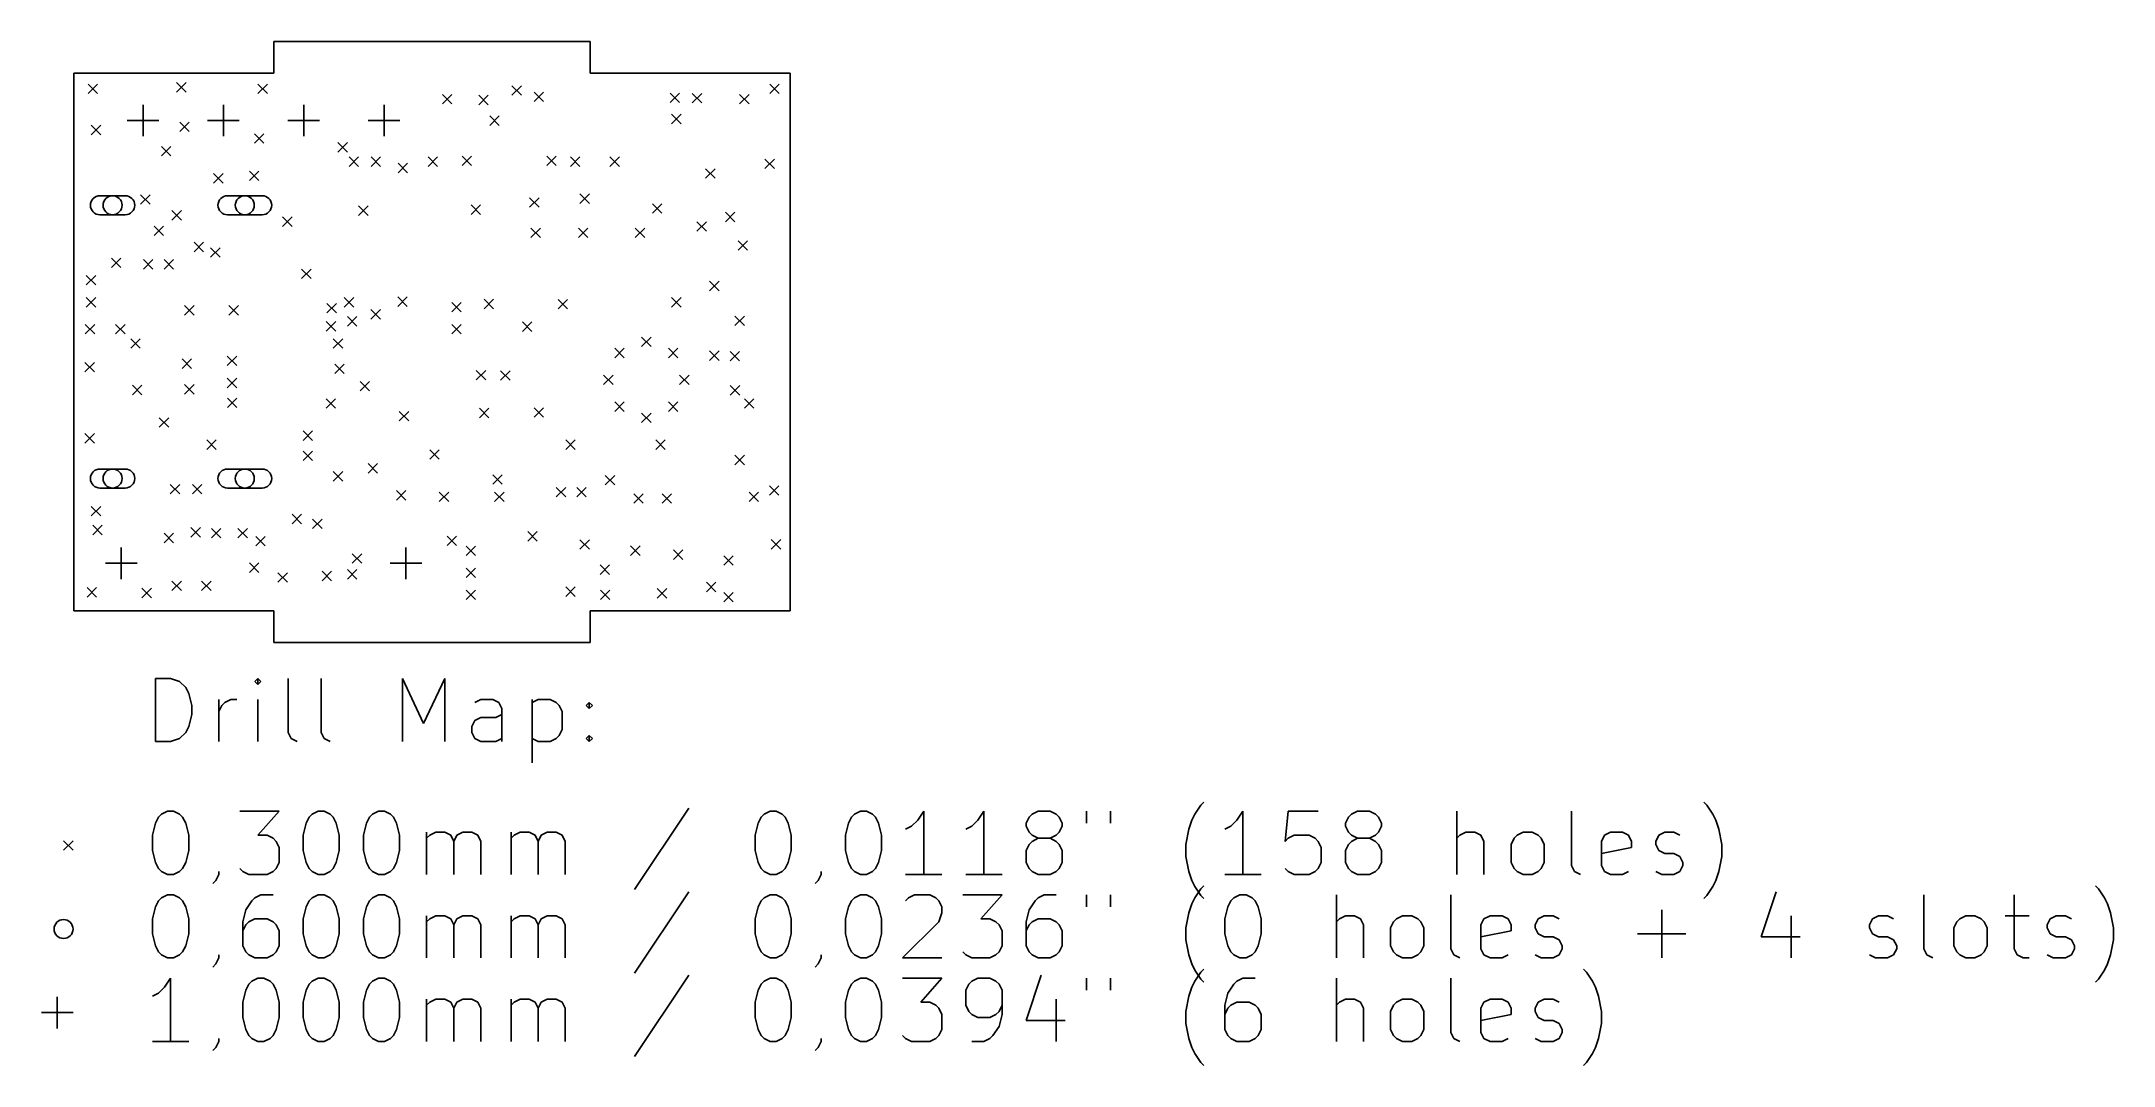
# Model space of a CAD drawing. Header units: millimetres. Extents: x 93 to 158.5, y -122.9 to -90.5.
import ezdxf

# ---------------------------------------------------------------- set-up
doc = ezdxf.new("R2010")
doc.units = ezdxf.units.MM
doc.layers.add('BLACK', color=250, linetype='CONTINUOUS')

msp = doc.modelspace()

# ---------------------------------------------------------------- linework, layer by layer
at = {"layer": 'BLACK', "linetype": 'CONTINUOUS'}
for p, q in [((100.32, -91.5), (100.319868, -90.5)), ((100.319868, -90.5), (110.32, -90.5)), ((110.32, -90.5), (110.32, -91.5)), ((94, -108.5), (94, -91.5)), ((94, -91.5), (100.32, -91.5)), ((110.32, -91.5), (116.65, -91.5)), ((116.65, -91.5), (116.65, -108.5)), ((94.45, -91.85), (94.75, -92.15)), ((94.75, -91.85), (94.45, -92.15)), ((97.25, -91.8), (97.55, -92.1)), ((97.55, -91.8), (97.25, -92.1)), ((99.82, -91.85), (100.12, -92.15)), ((100.12, -91.85), (99.82, -92.15)), ((105.65, -92.175), (105.95, -92.475)), ((105.95, -92.175), (105.65, -92.475)), ((106.8, -92.2), (107.1, -92.5)), ((107.1, -92.2), (106.8, -92.5)), ((107.85, -91.9), (108.15, -92.2)), ((108.15, -91.9), (107.85, -92.2)), ((108.55, -92.1), (108.85, -92.4)), ((108.85, -92.1), (108.55, -92.4)), ((112.85, -92.135), (113.15, -92.435)), ((113.15, -92.135), (112.85, -92.435)), ((113.55, -92.1425), (113.85, -92.4425)), ((113.85, -92.1425), (113.55, -92.4425)), ((115.05, -92.175), (115.35, -92.475)), ((115.35, -92.175), (115.05, -92.475)), ((116, -91.85), (116.3, -92.15)), ((116.3, -91.85), (116, -92.15)), ((95.69, -93), (96.69, -93)), ((96.19, -92.5), (96.19, -93.5)), ((98.23, -93), (99.23, -93)), ((98.73, -92.5), (98.73, -93.5)), ((100.77, -93), (101.77, -93)), ((101.27, -92.5), (101.27, -93.5)), ((103.31, -93), (104.31, -93)), ((103.81, -92.5), (103.81, -93.5)), ((107.15, -92.8575), (107.45, -93.1575)), ((107.45, -92.8575), (107.15, -93.1575)), ((112.9, -92.8), (113.2, -93.1)), ((113.2, -92.8), (112.9, -93.1)), ((94.55, -93.15), (94.85, -93.45)), ((94.85, -93.15), (94.55, -93.45)), ((97.35, -93.05), (97.65, -93.35)), ((97.65, -93.05), (97.35, -93.35)), ((99.71, -93.42), (100.01, -93.72)), ((100.01, -93.42), (99.71, -93.72)), ((96.768777, -93.818777), (97.068777, -94.118777)), ((97.068777, -93.818777), (96.768777, -94.118777)), ((102.35, -93.7), (102.65, -94)), ((102.65, -93.7), (102.35, -94)), ((102.7, -94.15), (103, -94.45)), ((103, -94.15), (102.7, -94.45)), ((103.4, -94.15), (103.7, -94.45)), ((103.7, -94.15), (103.4, -94.45)), ((105.2, -94.15), (105.5, -94.45)), ((105.5, -94.15), (105.2, -94.45)), ((106.275, -94.125), (106.575, -94.425)), ((106.575, -94.125), (106.275, -94.425)), ((108.95, -94.125), (109.25, -94.425)), ((109.25, -94.125), (108.95, -94.425)), ((109.7, -94.15), (110, -94.45)), ((110, -94.15), (109.7, -94.45)), ((110.95, -94.15), (111.25, -94.45)), ((111.25, -94.15), (110.95, -94.45)), ((115.85, -94.22), (116.15, -94.52)), ((116.15, -94.22), (115.85, -94.52)), ((98.42, -94.68), (98.72, -94.98)), ((98.72, -94.68), (98.42, -94.98)), ((99.55, -94.6), (99.85, -94.9)), ((99.85, -94.6), (99.55, -94.9)), ((104.25, -94.35), (104.55, -94.65)), ((104.55, -94.35), (104.25, -94.65)), ((113.975, -94.525), (114.275, -94.825)), ((114.275, -94.525), (113.975, -94.825)), ((95.625, -95.38), (94.825, -95.38)), ((96.11, -95.35), (96.41, -95.65)), ((96.41, -95.35), (96.11, -95.65)), ((99.955, -95.38), (98.855, -95.38)), ((108.41, -95.44), (108.71, -95.74)), ((108.71, -95.44), (108.41, -95.74)), ((110, -95.32), (110.3, -95.62)), ((110.3, -95.32), (110, -95.62)), ((112.29, -95.63), (112.59, -95.93)), ((112.59, -95.63), (112.29, -95.93)), ((94.825, -95.98), (95.625, -95.98)), ((97.1, -95.85), (97.4, -96.15)), ((97.4, -95.85), (97.1, -96.15)), ((98.855, -95.98), (99.955, -95.98)), ((100.6, -96.05), (100.9, -96.35)), ((100.9, -96.05), (100.6, -96.35)), ((103, -95.7), (103.3, -96)), ((103.3, -95.7), (103, -96)), ((106.56, -95.67), (106.86, -95.97)), ((106.86, -95.67), (106.56, -95.97)), ((113.7, -96.2), (114, -96.5)), ((114, -96.2), (113.7, -96.5)), ((114.6, -95.9), (114.9, -96.2)), ((114.9, -95.9), (114.6, -96.2)), ((96.5375, -96.3375), (96.8375, -96.6375)), ((96.8375, -96.3375), (96.5375, -96.6375)), ((97.800002, -96.85), (98.100002, -97.15)), ((98.100002, -96.85), (97.800002, -97.15)), ((108.45, -96.4), (108.75, -96.7)), ((108.75, -96.4), (108.45, -96.7)), ((109.95, -96.4), (110.25, -96.7)), ((110.25, -96.4), (109.95, -96.7)), ((111.75, -96.4), (112.05, -96.7)), ((112.05, -96.4), (111.75, -96.7)), ((115, -96.8), (115.3, -97.1)), ((115.3, -96.8), (115, -97.1)), ((95.19, -97.35), (95.49, -97.65)), ((95.49, -97.35), (95.19, -97.65)), ((96.2, -97.4), (96.5, -97.7)), ((96.5, -97.4), (96.2, -97.7)), ((96.85, -97.4), (97.15, -97.7)), ((97.15, -97.4), (96.85, -97.7)), ((98.322125, -97.022888), (98.622125, -97.322888)), ((98.622125, -97.022888), (98.322125, -97.322888)), ((94.3925, -97.9), (94.6925, -98.2)), ((94.6925, -97.9), (94.3925, -98.2)), ((101.2, -97.7), (101.5, -98)), ((101.5, -97.7), (101.2, -98)), ((114.1, -98.085), (114.4, -98.385)), ((114.4, -98.085), (114.1, -98.385)), ((94.3925, -98.6), (94.6925, -98.9)), ((94.6925, -98.6), (94.3925, -98.9)), ((97.5, -98.85), (97.8, -99.15)), ((97.8, -98.85), (97.5, -99.15)), ((98.9, -98.85), (99.2, -99.15)), ((99.2, -98.85), (98.9, -99.15)), ((102.001406, -98.782341), (102.301406, -99.082341)), ((102.301406, -98.782341), (102.001406, -99.082341)), ((102.55, -98.6), (102.85, -98.9)), ((102.85, -98.6), (102.55, -98.9)), ((104.24, -98.58), (104.54, -98.88)), ((104.54, -98.58), (104.24, -98.88)), ((105.95, -98.75), (106.25, -99.05)), ((106.25, -98.75), (105.95, -99.05)), ((106.97, -98.65), (107.27, -98.95)), ((107.27, -98.65), (106.97, -98.95)), ((109.31, -98.66), (109.61, -98.96)), ((109.61, -98.66), (109.31, -98.96)), ((112.9, -98.6), (113.2, -98.9)), ((113.2, -98.6), (112.9, -98.9)), ((94.36, -99.45), (94.66, -99.75)), ((94.66, -99.45), (94.36, -99.75)), ((95.32, -99.45), (95.62, -99.75)), ((95.62, -99.45), (95.32, -99.75)), ((101.980908, -99.358613), (102.280908, -99.658613)), ((102.280908, -99.358613), (101.980908, -99.658613)), ((102.65, -99.2), (102.95, -99.5)), ((102.95, -99.2), (102.65, -99.5)), ((103.39, -98.98), (103.69, -99.28)), ((103.69, -98.98), (103.39, -99.28)), ((105.95, -99.45), (106.25, -99.75)), ((106.25, -99.45), (105.95, -99.75)), ((108.18, -99.37), (108.48, -99.67)), ((108.48, -99.37), (108.18, -99.67)), ((114.9, -99.185), (115.2, -99.485)), ((115.2, -99.185), (114.9, -99.485)), ((95.8, -99.9), (96.1, -100.2)), ((96.1, -99.9), (95.8, -100.2)), ((102.2, -99.9), (102.5, -100.2)), ((102.5, -99.9), (102.2, -100.2)), ((111.101472, -100.201472), (111.401472, -100.501472)), ((111.401472, -100.201472), (111.101472, -100.501472)), ((111.95, -99.85), (112.25, -100.15)), ((112.25, -99.85), (111.95, -100.15)), ((112.798528, -100.201472), (113.098528, -100.501472)), ((113.098528, -100.201472), (112.798528, -100.501472)), ((94.35, -100.65), (94.65, -100.95)), ((94.65, -100.65), (94.35, -100.95)), ((97.42, -100.54), (97.72, -100.84)), ((97.72, -100.54), (97.42, -100.84)), ((98.85, -100.45), (99.15, -100.75)), ((99.15, -100.45), (98.85, -100.75)), ((102.25, -100.7), (102.55, -101)), ((102.55, -100.7), (102.25, -101)), ((114.1, -100.285), (114.4, -100.585)), ((114.4, -100.285), (114.1, -100.585)), ((114.75, -100.3), (115.05, -100.6)), ((115.05, -100.3), (114.75, -100.6)), ((95.85, -101.37), (96.15, -101.67)), ((96.15, -101.37), (95.85, -101.67)), ((97.5, -101.35), (97.8, -101.65)), ((97.8, -101.35), (97.5, -101.65)), ((98.85, -101.15), (99.15, -101.45)), ((99.15, -101.15), (98.85, -101.45)), ((103.05, -101.25), (103.35, -101.55)), ((103.35, -101.25), (103.05, -101.55)), ((106.72, -100.9), (107.02, -101.2)), ((107.02, -100.9), (106.72, -101.2)), ((107.49, -100.91), (107.79, -101.21)), ((107.79, -100.91), (107.49, -101.21)), ((110.75, -101.05), (111.05, -101.35)), ((111.05, -101.05), (110.75, -101.35)), ((113.15, -101.05), (113.45, -101.35)), ((113.45, -101.05), (113.15, -101.35)), ((114.753004, -101.380602), (115.053004, -101.680602)), ((115.053004, -101.380602), (114.753004, -101.680602)), ((98.852339, -101.775842), (99.152339, -102.075842)), ((99.152339, -101.775842), (98.852339, -102.075842)), ((101.975, -101.8), (102.275, -102.1)), ((102.275, -101.8), (101.975, -102.1)), ((106.82, -102.1), (107.12, -102.4)), ((107.12, -102.1), (106.82, -102.4)), ((108.55, -102.08), (108.85, -102.38)), ((108.85, -102.08), (108.55, -102.38)), ((111.101472, -101.898528), (111.401472, -102.198528)), ((111.401472, -101.898528), (111.101472, -102.198528)), ((112.798528, -101.898528), (113.098528, -102.198528)), ((113.098528, -101.898528), (112.798528, -102.198528)), ((115.2, -101.8), (115.5, -102.1)), ((115.5, -101.8), (115.2, -102.1)), ((96.7, -102.4), (97, -102.7)), ((97, -102.4), (96.7, -102.7)), ((101.25, -102.812889), (101.55, -103.112889)), ((101.55, -102.812889), (101.25, -103.112889)), ((104.29, -102.2), (104.59, -102.5)), ((104.59, -102.2), (104.29, -102.5)), ((111.95, -102.25), (112.25, -102.55)), ((112.25, -102.25), (111.95, -102.55)), ((94.35, -102.9), (94.65, -103.2)), ((94.65, -102.9), (94.35, -103.2)), ((98.2, -103.1), (98.5, -103.4)), ((98.5, -103.1), (98.2, -103.4)), ((101.25, -103.45), (101.55, -103.75)), ((101.55, -103.45), (101.25, -103.75)), ((105.25, -103.41), (105.55, -103.71)), ((105.55, -103.41), (105.25, -103.71)), ((109.55, -103.1), (109.85, -103.4)), ((109.85, -103.1), (109.55, -103.4)), ((112.4, -103.1), (112.7, -103.4)), ((112.7, -103.1), (112.4, -103.4)), ((95.625, -104.02), (94.825, -104.02)), ((99.955, -104.02), (98.855, -104.02)), ((102.2, -104.1), (102.5, -104.4)), ((102.5, -104.1), (102.2, -104.4)), ((103.3, -103.85), (103.6, -104.15)), ((103.6, -103.85), (103.3, -104.15)), ((114.9, -103.585), (115.2, -103.885)), ((115.2, -103.585), (114.9, -103.885)), ((94.825, -104.62), (95.625, -104.62)), ((97.05, -104.5075), (97.35, -104.8075)), ((97.35, -104.5075), (97.05, -104.8075)), ((97.75, -104.5075), (98.05, -104.8075)), ((98.05, -104.5075), (97.75, -104.8075)), ((98.855, -104.62), (99.955, -104.62)), ((104.2, -104.7), (104.5, -105)), ((104.5, -104.7), (104.2, -105)), ((105.55, -104.75), (105.85, -105.05)), ((105.85, -104.75), (105.55, -105.05)), ((107.245273, -104.202727), (107.545273, -104.502727)), ((107.545273, -104.202727), (107.245273, -104.502727)), ((107.3, -104.75), (107.6, -105.05)), ((107.6, -104.75), (107.3, -105.05)), ((109.25, -104.6), (109.55, -104.9)), ((109.55, -104.6), (109.25, -104.9)), ((109.9, -104.6), (110.2, -104.9)), ((110.2, -104.6), (109.9, -104.9)), ((110.8, -104.22), (111.1, -104.52)), ((111.1, -104.22), (110.8, -104.52)), ((111.7, -104.8), (112, -105.1)), ((112, -104.8), (111.7, -105.1)), ((112.6, -104.8), (112.9, -105.1)), ((112.9, -104.8), (112.6, -105.1)), ((115.35, -104.75), (115.65, -105.05)), ((115.65, -104.75), (115.35, -105.05)), ((115.99, -104.55), (116.29, -104.85)), ((116.29, -104.55), (115.99, -104.85)), ((94.55, -105.2), (94.85, -105.5)), ((94.85, -105.2), (94.55, -105.5)), ((100.9, -105.45), (101.2, -105.75)), ((101.2, -105.45), (100.9, -105.75)), ((94.6, -105.8), (94.9, -106.1)), ((94.9, -105.8), (94.6, -106.1)), ((96.85, -106.05), (97.15, -106.35)), ((97.15, -106.05), (96.85, -106.35)), ((97.7, -105.87), (98, -106.17)), ((98, -105.87), (97.7, -106.17)), ((98.35, -105.9), (98.65, -106.2)), ((98.65, -105.9), (98.35, -106.2)), ((99.1875, -105.9), (99.4875, -106.2)), ((99.4875, -105.9), (99.1875, -106.2)), ((101.545689, -105.603801), (101.845689, -105.903801)), ((101.845689, -105.603801), (101.545689, -105.903801)), ((108.35, -106), (108.65, -106.3)), ((108.65, -106), (108.35, -106.3)), ((95.5, -106.5), (95.5, -107.5)), ((99.75, -106.15), (100.05, -106.45)), ((100.05, -106.15), (99.75, -106.45)), ((102.8, -106.7), (103.1, -107)), ((103.1, -106.7), (102.8, -107)), ((104.5, -106.5), (104.5, -107.5)), ((105.8, -106.140148), (106.1, -106.440148)), ((106.1, -106.140148), (105.8, -106.440148)), ((106.4, -106.458592), (106.7, -106.758592)), ((106.7, -106.458592), (106.4, -106.758592)), ((110.001981, -106.255), (110.301981, -106.555)), ((110.301981, -106.255), (110.001981, -106.555)), ((111.6, -106.45), (111.9, -106.75)), ((111.9, -106.45), (111.6, -106.75)), ((112.954134, -106.58), (113.254134, -106.88)), ((113.254134, -106.58), (112.954134, -106.88)), ((114.55, -106.76), (114.85, -107.06)), ((114.85, -106.76), (114.55, -107.06)), ((116.05, -106.25), (116.35, -106.55)), ((116.35, -106.25), (116.05, -106.55)), ((95, -107), (96, -107)), ((99.55, -106.99), (99.85, -107.29)), ((99.85, -106.99), (99.55, -107.29)), ((100.45, -107.3), (100.75, -107.6)), ((100.75, -107.3), (100.45, -107.6)), ((101.85, -107.25), (102.15, -107.55)), ((102.15, -107.25), (101.85, -107.55)), ((102.65, -107.2), (102.95, -107.5)), ((102.95, -107.2), (102.65, -107.5)), ((104, -107), (105, -107)), ((106.400048, -107.15), (106.700048, -107.45)), ((106.700048, -107.15), (106.400048, -107.45)), ((110.636119, -107.051003), (110.936119, -107.351003)), ((110.936119, -107.051003), (110.636119, -107.351003)), ((94.42, -107.77), (94.72, -108.07)), ((94.72, -107.77), (94.42, -108.07)), ((96.15, -107.79), (96.45, -108.09)), ((96.45, -107.79), (96.15, -108.09)), ((97.1, -107.565), (97.4, -107.865)), ((97.4, -107.565), (97.1, -107.865)), ((98.04, -107.565), (98.34, -107.865)), ((98.34, -107.565), (98.04, -107.865)), ((106.4, -107.85), (106.7, -108.15)), ((106.7, -107.85), (106.4, -108.15)), ((109.55, -107.75), (109.85, -108.05)), ((109.85, -107.75), (109.55, -108.05)), ((110.65, -107.85), (110.95, -108.15)), ((110.95, -107.85), (110.65, -108.15)), ((112.4425, -107.8), (112.7425, -108.1)), ((112.7425, -107.8), (112.4425, -108.1)), ((114, -107.6), (114.3, -107.9)), ((114.3, -107.6), (114, -107.9)), ((114.55, -107.92), (114.85, -108.22)), ((114.85, -107.92), (114.55, -108.22)), ((100.32, -108.5), (94, -108.5)), ((100.32, -109.5), (100.32, -108.5)), ((116.65, -108.5), (110.32, -108.5)), ((110.32, -108.5), (110.32, -109.5)), ((110.32, -109.5), (100.32, -109.5)), ((96.582768, -112.639838), (96.582768, -110.639838)), ((96.582768, -110.639838), (97.058958, -110.639838)), ((97.058958, -110.639838), (97.344673, -110.735076)), ((99.820863, -110.639838), (99.725625, -110.735076)), ((99.916101, -110.735076), (99.820863, -110.639838)), ((99.820863, -110.639838), (99.820863, -110.830314)), ((100.773244, -112.354123), (100.773244, -110.639838)), ((101.820863, -112.354123), (101.820863, -110.639838)), ((104.392292, -112.639838), (104.392292, -110.639838)), ((104.392292, -110.639838), (105.058959, -112.068409)), ((105.058959, -112.068409), (105.725625, -110.639838)), ((105.725625, -110.639838), (105.725625, -112.639838)), ((97.344673, -110.735076), (97.535149, -110.925552)), ((97.535149, -110.925552), (97.630387, -111.116028)), ((97.630387, -111.116028), (97.725625, -111.49698)), ((98.582768, -112.639838), (98.582768, -111.306504)), ((98.773244, -111.401742), (98.96372, -111.306504)), ((98.96372, -111.306504), (99.154197, -111.306504)), ((99.725625, -110.735076), (99.820863, -110.830314)), ((99.820863, -110.830314), (99.916101, -110.735076)), ((99.820863, -112.639838), (99.820863, -111.306504)), ((106.868482, -111.306504), (106.678006, -111.401742)), ((107.249435, -111.306504), (106.868482, -111.306504)), ((107.439911, -111.401742), (107.249435, -111.306504)), ((108.48753, -111.306504), (108.48753, -113.306504)), ((108.48753, -111.401742), (108.678006, -111.306504)), ((108.678006, -111.306504), (109.058959, -111.306504)), ((109.058959, -111.306504), (109.249435, -111.401742)), ((97.725625, -111.782695), (97.630387, -112.163647)), ((97.725625, -111.49698), (97.725625, -111.782695)), ((98.582768, -111.687457), (98.678006, -111.49698)), ((98.678006, -111.49698), (98.773244, -111.401742)), ((106.582768, -112.163647), (106.678006, -111.973171)), ((106.678006, -111.973171), (106.868482, -111.877933)), ((106.868482, -111.877933), (107.344673, -111.877933)), ((107.344673, -111.877933), (107.535149, -111.782695)), ((107.535149, -111.592219), (107.439911, -111.401742)), ((107.535149, -112.639838), (107.535149, -111.592219)), ((109.249435, -111.401742), (109.344673, -111.49698)), ((109.344673, -111.49698), (109.439911, -111.687457)), ((109.439911, -111.687457), (109.439911, -112.258885)), ((110.201816, -111.49698), (110.297054, -111.401742)), ((110.297054, -111.592219), (110.201816, -111.49698)), ((110.297054, -111.401742), (110.392292, -111.49698)), ((110.297054, -111.401742), (110.297054, -111.592219)), ((110.392292, -111.49698), (110.297054, -111.592219)), ((97.058958, -112.639838), (96.582768, -112.639838)), ((97.344673, -112.5446), (97.058958, -112.639838)), ((97.535149, -112.354123), (97.344673, -112.5446)), ((97.630387, -112.163647), (97.535149, -112.354123)), ((100.868482, -112.5446), (100.773244, -112.354123)), ((101.058958, -112.639838), (100.868482, -112.5446)), ((101.916101, -112.5446), (101.820863, -112.354123)), ((102.106577, -112.639838), (101.916101, -112.5446)), ((106.582768, -112.354123), (106.582768, -112.163647)), ((106.678006, -112.5446), (106.582768, -112.354123)), ((106.868482, -112.639838), (106.678006, -112.5446)), ((107.344673, -112.639838), (106.868482, -112.639838)), ((107.535149, -112.5446), (107.344673, -112.639838)), ((108.678006, -112.639838), (108.48753, -112.5446)), ((109.058959, -112.639838), (108.678006, -112.639838)), ((109.249435, -112.5446), (109.058959, -112.639838)), ((109.344673, -112.449361), (109.249435, -112.5446)), ((109.439911, -112.258885), (109.344673, -112.449361)), ((110.201816, -112.5446), (110.297054, -112.449361)), ((110.297054, -112.639838), (110.201816, -112.5446)), ((110.297054, -112.449361), (110.392292, -112.5446)), ((110.297054, -112.449361), (110.297054, -112.639838)), ((110.392292, -112.5446), (110.297054, -112.639838)), ((129.63039, -114.649361), (129.725629, -114.554123)), ((145.630392, -114.649361), (145.535154, -114.554123)), ((96.48753, -115.601742), (96.582768, -115.22079)), ((96.582768, -115.22079), (96.678006, -115.030314)), ((96.678006, -115.030314), (96.773244, -114.935076)), ((96.773244, -114.935076), (96.96372, -114.839838)), ((96.96372, -114.839838), (97.154197, -114.839838)), ((97.154197, -114.839838), (97.344673, -114.935076)), ((97.344673, -114.935076), (97.439911, -115.030314)), ((97.439911, -115.030314), (97.535149, -115.22079)), ((97.535149, -115.22079), (97.630387, -115.601742)), ((99.249435, -114.839838), (100.48753, -114.839838)), ((100.48753, -114.839838), (99.820863, -115.601742)), ((101.249435, -115.601742), (101.344673, -115.22079)), ((101.344673, -115.22079), (101.439911, -115.030314)), ((101.439911, -115.030314), (101.535149, -114.935076)), ((101.535149, -114.935076), (101.725625, -114.839838)), ((101.725625, -114.839838), (101.916102, -114.839838)), ((101.916102, -114.839838), (102.106578, -114.935076)), ((102.106578, -114.935076), (102.201816, -115.030314)), ((102.201816, -115.030314), (102.297054, -115.22079)), ((102.297054, -115.22079), (102.392292, -115.601742)), ((103.154197, -115.601742), (103.249435, -115.22079)), ((103.249435, -115.22079), (103.344673, -115.030314)), ((103.344673, -115.030314), (103.439911, -114.935076)), ((103.439911, -114.935076), (103.630387, -114.839838)), ((103.630387, -114.839838), (103.820864, -114.839838)), ((103.820864, -114.839838), (104.01134, -114.935076)), ((104.01134, -114.935076), (104.106578, -115.030314)), ((104.106578, -115.030314), (104.201816, -115.22079)), ((104.201816, -115.22079), (104.297054, -115.601742)), ((113.439912, -114.7446), (111.725627, -117.316028)), ((115.535151, -115.601742), (115.630389, -115.22079)), ((115.630389, -115.22079), (115.725627, -115.030314)), ((115.725627, -115.030314), (115.820865, -114.935076)), ((115.820865, -114.935076), (116.011341, -114.839838)), ((116.011341, -114.839838), (116.201818, -114.839838)), ((116.201818, -114.839838), (116.392294, -114.935076)), ((116.392294, -114.935076), (116.487532, -115.030314)), ((116.487532, -115.030314), (116.58277, -115.22079)), ((116.58277, -115.22079), (116.678008, -115.601742)), ((118.392294, -115.601742), (118.487532, -115.22079)), ((118.487532, -115.22079), (118.58277, -115.030314)), ((118.58277, -115.030314), (118.678008, -114.935076)), ((118.678008, -114.935076), (118.868484, -114.839838)), ((118.868484, -114.839838), (119.058961, -114.839838)), ((119.058961, -114.839838), (119.249437, -114.935076)), ((119.249437, -114.935076), (119.344675, -115.030314)), ((119.344675, -115.030314), (119.439913, -115.22079)), ((119.439913, -115.22079), (119.535151, -115.601742)), ((120.678008, -115.125552), (120.487532, -115.316028)), ((120.868484, -114.839838), (120.678008, -115.125552)), ((120.868484, -116.839838), (120.868484, -114.839838)), ((122.58277, -115.125552), (122.392294, -115.316028)), ((122.773246, -114.839838), (122.58277, -115.125552)), ((122.773246, -116.839838), (122.773246, -114.839838)), ((124.10658, -115.22079), (124.201818, -115.030314)), ((124.10658, -115.316028), (124.10658, -115.22079)), ((124.201818, -115.030314), (124.297056, -114.935076)), ((124.297056, -114.935076), (124.487532, -114.839838)), ((124.487532, -114.839838), (124.868485, -114.839838)), ((124.868485, -114.839838), (125.058961, -114.935076)), ((125.058961, -114.935076), (125.154199, -115.030314)), ((125.154199, -115.030314), (125.249437, -115.22079)), ((125.249437, -115.22079), (125.249437, -115.316028)), ((126.011342, -114.839838), (126.011342, -115.22079)), ((126.773247, -114.839838), (126.773247, -115.22079)), ((129.249438, -115.411266), (129.344676, -115.125552)), ((129.344676, -115.125552), (129.439914, -114.935076)), ((129.439914, -114.935076), (129.63039, -114.649361)), ((130.773247, -115.125552), (130.582771, -115.316028)), ((130.963723, -114.839838), (130.773247, -115.125552)), ((130.963723, -116.839838), (130.963723, -114.839838)), ((132.392295, -114.839838), (132.297057, -115.792219)), ((133.344676, -114.839838), (132.392295, -114.839838)), ((134.201819, -115.22079), (134.297057, -115.030314)), ((134.201819, -115.316028), (134.201819, -115.22079)), ((134.297057, -115.030314), (134.392295, -114.935076)), ((134.392295, -114.935076), (134.582771, -114.839838)), ((134.582771, -114.839838), (134.963724, -114.839838)), ((134.963724, -114.839838), (135.1542, -114.935076)), ((135.1542, -114.935076), (135.249438, -115.030314)), ((135.249438, -115.030314), (135.344676, -115.22079)), ((135.344676, -115.22079), (135.344676, -115.316028)), ((137.725629, -116.839838), (137.725629, -114.839838)), ((141.344677, -116.554123), (141.344677, -114.839838)), ((145.820868, -114.935076), (145.630392, -114.649361)), ((145.916106, -115.125552), (145.820868, -114.935076)), ((146.011344, -115.411266), (145.916106, -115.125552)), ((93.675, -115.775), (93.975, -116.075)), ((93.975, -115.775), (93.675, -116.075)), ((96.48753, -116.077933), (96.48753, -115.601742)), ((97.630387, -115.601742), (97.630387, -116.077933)), ((99.820863, -115.601742), (100.106578, -115.601742)), ((100.106578, -115.601742), (100.297054, -115.69698)), ((100.297054, -115.69698), (100.392292, -115.792219)), ((100.392292, -115.792219), (100.48753, -115.982695)), ((101.249435, -116.077933), (101.249435, -115.601742)), ((102.392292, -115.601742), (102.392292, -116.077933)), ((103.154197, -116.077933), (103.154197, -115.601742)), ((104.297054, -115.601742), (104.297054, -116.077933)), ((105.154197, -116.839838), (105.154197, -115.506504)), ((105.154197, -115.69698), (105.249435, -115.601742)), ((105.249435, -115.601742), (105.439911, -115.506504)), ((105.439911, -115.506504), (105.725626, -115.506504)), ((105.725626, -115.506504), (105.916102, -115.601742)), ((105.916102, -115.601742), (106.01134, -115.792219)), ((106.01134, -115.792219), (106.106578, -115.601742)), ((106.01134, -115.792219), (106.01134, -116.839838)), ((106.106578, -115.601742), (106.297054, -115.506504)), ((106.297054, -115.506504), (106.582768, -115.506504)), ((106.582768, -115.506504), (106.773245, -115.601742)), ((106.773245, -115.601742), (106.868483, -115.792219)), ((106.868483, -115.792219), (106.868483, -116.839838)), ((107.820864, -116.839838), (107.820864, -115.506504)), ((107.820864, -115.69698), (107.916102, -115.601742)), ((107.916102, -115.601742), (108.106578, -115.506504)), ((108.106578, -115.506504), (108.392293, -115.506504)), ((108.392293, -115.506504), (108.582769, -115.601742)), ((108.582769, -115.601742), (108.678007, -115.792219)), ((108.678007, -115.792219), (108.773245, -115.601742)), ((108.678007, -115.792219), (108.678007, -116.839838)), ((108.773245, -115.601742), (108.963721, -115.506504)), ((108.963721, -115.506504), (109.249435, -115.506504)), ((109.249435, -115.506504), (109.439912, -115.601742)), ((109.439912, -115.601742), (109.53515, -115.792219)), ((109.53515, -115.792219), (109.53515, -116.839838)), ((115.535151, -116.077933), (115.535151, -115.601742)), ((116.678008, -115.601742), (116.678008, -116.077933)), ((118.392294, -116.077933), (118.392294, -115.601742)), ((119.535151, -115.601742), (119.535151, -116.077933)), ((120.487532, -115.316028), (120.297056, -115.411266)), ((122.392294, -115.316028), (122.201818, -115.411266)), ((124.201818, -115.506504), (124.10658, -115.316028)), ((124.201818, -115.887457), (124.10658, -116.077933)), ((124.297056, -115.601742), (124.201818, -115.506504)), ((124.297056, -115.792219), (124.201818, -115.887457)), ((124.487532, -115.69698), (124.297056, -115.601742)), ((124.487532, -115.69698), (124.297056, -115.792219)), ((124.868485, -115.69698), (124.487532, -115.69698)), ((125.058961, -115.601742), (124.868485, -115.69698)), ((125.058961, -115.792219), (124.868485, -115.69698)), ((125.154199, -115.506504), (125.058961, -115.601742)), ((125.154199, -115.887457), (125.058961, -115.792219)), ((125.249437, -115.316028), (125.154199, -115.506504)), ((125.249437, -116.077933), (125.154199, -115.887457)), ((129.1542, -115.887457), (129.249438, -115.411266)), ((129.1542, -116.268409), (129.1542, -115.887457)), ((130.582771, -115.316028), (130.392295, -115.411266)), ((132.297057, -115.792219), (132.392295, -115.69698)), ((132.392295, -115.69698), (132.582771, -115.601742)), ((132.582771, -115.601742), (133.058962, -115.601742)), ((133.058962, -115.601742), (133.249438, -115.69698)), ((133.249438, -115.69698), (133.344676, -115.792219)), ((133.344676, -115.792219), (133.439914, -115.982695)), ((134.297057, -115.506504), (134.201819, -115.316028)), ((134.297057, -115.887457), (134.201819, -116.077933)), ((134.392295, -115.601742), (134.297057, -115.506504)), ((134.392295, -115.792219), (134.297057, -115.887457)), ((134.582771, -115.69698), (134.392295, -115.601742)), ((134.582771, -115.69698), (134.392295, -115.792219)), ((134.963724, -115.69698), (134.582771, -115.69698)), ((135.1542, -115.601742), (134.963724, -115.69698)), ((135.1542, -115.792219), (134.963724, -115.69698)), ((135.249438, -115.506504), (135.1542, -115.601742)), ((135.249438, -115.887457), (135.1542, -115.792219)), ((135.344676, -115.316028), (135.249438, -115.506504)), ((135.344676, -116.077933), (135.249438, -115.887457)), ((137.820867, -115.601742), (137.725629, -115.69698)), ((138.011343, -115.506504), (137.820867, -115.601742)), ((138.297058, -115.506504), (138.011343, -115.506504)), ((138.487534, -115.601742), (138.297058, -115.506504)), ((138.582772, -115.792219), (138.487534, -115.601742)), ((138.582772, -116.839838), (138.582772, -115.792219)), ((139.439915, -115.887457), (139.535153, -115.69698)), ((139.439915, -116.458885), (139.439915, -115.887457)), ((139.535153, -115.69698), (139.630391, -115.601742)), ((139.630391, -115.601742), (139.820867, -115.506504)), ((139.820867, -115.506504), (140.106582, -115.506504)), ((140.106582, -115.506504), (140.297058, -115.601742)), ((140.297058, -115.601742), (140.392296, -115.69698)), ((140.392296, -115.69698), (140.487534, -115.887457)), ((140.487534, -115.887457), (140.487534, -116.458885)), ((142.297058, -115.792219), (142.392296, -115.601742)), ((142.297058, -116.554123), (142.297058, -115.792219)), ((142.392296, -115.601742), (142.582772, -115.506504)), ((142.582772, -115.506504), (142.963725, -115.506504)), ((142.963725, -115.506504), (143.154201, -115.601742)), ((143.154201, -115.601742), (143.249439, -115.792219)), ((143.249439, -115.792219), (143.249439, -115.982695)), ((144.011344, -115.792219), (144.106582, -115.601742)), ((144.011344, -115.887457), (144.011344, -115.792219)), ((144.106582, -116.077933), (144.011344, -115.887457)), ((144.106582, -115.601742), (144.297058, -115.506504)), ((144.297058, -115.506504), (144.582772, -115.506504)), ((144.582772, -115.506504), (144.773249, -115.601742)), ((146.106582, -115.887457), (146.011344, -115.411266)), ((146.106582, -116.268409), (146.106582, -115.887457)), ((96.582768, -116.458885), (96.48753, -116.077933)), ((96.678006, -116.649361), (96.582768, -116.458885)), ((97.535149, -116.458885), (97.439911, -116.649361)), ((97.630387, -116.077933), (97.535149, -116.458885)), ((100.48753, -116.458885), (100.392292, -116.649361)), ((100.48753, -115.982695), (100.48753, -116.458885)), ((101.344673, -116.458885), (101.249435, -116.077933)), ((101.439911, -116.649361), (101.344673, -116.458885)), ((102.297054, -116.458885), (102.201816, -116.649361)), ((102.392292, -116.077933), (102.297054, -116.458885)), ((103.249435, -116.458885), (103.154197, -116.077933)), ((103.344673, -116.649361), (103.249435, -116.458885)), ((104.201816, -116.458885), (104.106578, -116.649361)), ((104.297054, -116.077933), (104.201816, -116.458885)), ((115.630389, -116.458885), (115.535151, -116.077933)), ((115.725627, -116.649361), (115.630389, -116.458885)), ((116.58277, -116.458885), (116.487532, -116.649361)), ((116.678008, -116.077933), (116.58277, -116.458885)), ((118.487532, -116.458885), (118.392294, -116.077933)), ((118.58277, -116.649361), (118.487532, -116.458885)), ((119.439913, -116.458885), (119.344675, -116.649361)), ((119.535151, -116.077933), (119.439913, -116.458885)), ((124.10658, -116.077933), (124.10658, -116.458885)), ((124.10658, -116.458885), (124.201818, -116.649361)), ((125.154199, -116.649361), (125.249437, -116.458885)), ((125.249437, -116.458885), (125.249437, -116.077933)), ((129.249438, -116.7446), (129.1542, -116.268409)), ((133.439914, -116.458885), (133.344676, -116.649361)), ((133.439914, -115.982695), (133.439914, -116.458885)), ((134.201819, -116.077933), (134.201819, -116.458885)), ((134.201819, -116.458885), (134.297057, -116.649361)), ((135.249438, -116.649361), (135.344676, -116.458885)), ((135.344676, -116.458885), (135.344676, -116.077933)), ((139.535153, -116.649361), (139.439915, -116.458885)), ((140.487534, -116.458885), (140.392296, -116.649361)), ((141.439915, -116.7446), (141.344677, -116.554123)), ((143.249439, -115.982695), (142.297058, -116.173171)), ((142.392296, -116.7446), (142.297058, -116.554123)), ((144.297058, -116.173171), (144.106582, -116.077933)), ((144.582772, -116.173171), (144.297058, -116.173171)), ((144.773249, -116.268409), (144.582772, -116.173171)), ((144.868487, -116.458885), (144.773249, -116.268409)), ((144.773249, -116.7446), (144.868487, -116.554123)), ((144.868487, -116.554123), (144.868487, -116.458885)), ((146.011344, -116.7446), (146.106582, -116.268409)), ((96.773244, -116.7446), (96.678006, -116.649361)), ((96.96372, -116.839838), (96.773244, -116.7446)), ((97.154197, -116.839838), (96.96372, -116.839838)), ((97.344673, -116.7446), (97.154197, -116.839838)), ((97.439911, -116.649361), (97.344673, -116.7446)), ((98.48753, -117.030314), (98.392292, -117.125552)), ((98.582768, -116.839838), (98.48753, -117.030314)), ((98.582768, -116.7446), (98.582768, -116.839838)), ((99.344673, -116.7446), (99.249435, -116.649361)), ((99.535149, -116.839838), (99.344673, -116.7446)), ((100.106578, -116.839838), (99.535149, -116.839838)), ((100.297054, -116.7446), (100.106578, -116.839838)), ((100.392292, -116.649361), (100.297054, -116.7446)), ((101.535149, -116.7446), (101.439911, -116.649361)), ((101.725625, -116.839838), (101.535149, -116.7446)), ((101.916102, -116.839838), (101.725625, -116.839838)), ((102.106578, -116.7446), (101.916102, -116.839838)), ((102.201816, -116.649361), (102.106578, -116.7446)), ((103.439911, -116.7446), (103.344673, -116.649361)), ((103.630387, -116.839838), (103.439911, -116.7446)), ((103.820864, -116.839838), (103.630387, -116.839838)), ((104.01134, -116.7446), (103.820864, -116.839838)), ((104.106578, -116.649361), (104.01134, -116.7446)), ((115.820865, -116.7446), (115.725627, -116.649361)), ((116.011341, -116.839838), (115.820865, -116.7446)), ((116.201818, -116.839838), (116.011341, -116.839838)), ((116.392294, -116.7446), (116.201818, -116.839838)), ((116.487532, -116.649361), (116.392294, -116.7446)), ((117.535151, -117.030314), (117.439913, -117.125552)), ((117.630389, -116.839838), (117.535151, -117.030314)), ((117.630389, -116.7446), (117.630389, -116.839838)), ((118.678008, -116.7446), (118.58277, -116.649361)), ((118.868484, -116.839838), (118.678008, -116.7446)), ((119.058961, -116.839838), (118.868484, -116.839838)), ((119.249437, -116.7446), (119.058961, -116.839838)), ((119.344675, -116.649361), (119.249437, -116.7446)), ((121.439913, -116.839838), (120.297056, -116.839838)), ((123.344675, -116.839838), (122.201818, -116.839838)), ((124.201818, -116.649361), (124.297056, -116.7446)), ((124.297056, -116.7446), (124.487532, -116.839838)), ((124.487532, -116.839838), (124.868485, -116.839838)), ((124.868485, -116.839838), (125.058961, -116.7446)), ((125.058961, -116.7446), (125.154199, -116.649361)), ((129.344676, -117.030314), (129.249438, -116.7446)), ((129.439914, -117.22079), (129.344676, -117.030314)), ((129.63039, -117.506504), (129.439914, -117.22079)), ((129.63039, -117.289361), (129.725629, -117.194123)), ((131.535152, -116.839838), (130.392295, -116.839838)), ((132.392295, -116.7446), (132.297057, -116.649361)), ((132.582771, -116.839838), (132.392295, -116.7446)), ((133.058962, -116.839838), (132.582771, -116.839838)), ((133.249438, -116.7446), (133.058962, -116.839838)), ((133.344676, -116.649361), (133.249438, -116.7446)), ((134.297057, -116.649361), (134.392295, -116.7446)), ((134.392295, -116.7446), (134.582771, -116.839838)), ((134.582771, -116.839838), (134.963724, -116.839838)), ((134.963724, -116.839838), (135.1542, -116.7446)), ((135.1542, -116.7446), (135.249438, -116.649361)), ((139.630391, -116.7446), (139.535153, -116.649361)), ((139.820867, -116.839838), (139.630391, -116.7446)), ((140.106582, -116.839838), (139.820867, -116.839838)), ((140.297058, -116.7446), (140.106582, -116.839838)), ((140.392296, -116.649361), (140.297058, -116.7446)), ((141.630391, -116.839838), (141.439915, -116.7446)), ((142.582772, -116.839838), (142.392296, -116.7446)), ((142.963725, -116.839838), (142.582772, -116.839838)), ((143.154201, -116.7446), (142.963725, -116.839838)), ((144.011344, -116.7446), (144.20182, -116.839838)), ((144.20182, -116.839838), (144.582772, -116.839838)), ((144.582772, -116.839838), (144.773249, -116.7446)), ((145.630392, -117.506504), (145.820868, -117.22079)), ((145.820868, -117.22079), (145.916106, -117.030314)), ((145.916106, -117.030314), (146.011344, -116.7446)), ((158.011346, -117.289361), (157.916108, -117.194123)), ((96.48753, -118.241742), (96.582768, -117.86079)), ((96.582768, -117.86079), (96.678006, -117.670314)), ((96.678006, -117.670314), (96.773244, -117.575076)), ((96.773244, -117.575076), (96.96372, -117.479838)), ((96.96372, -117.479838), (97.154197, -117.479838)), ((97.154197, -117.479838), (97.344673, -117.575076)), ((97.344673, -117.575076), (97.439911, -117.670314)), ((97.439911, -117.670314), (97.535149, -117.86079)), ((97.535149, -117.86079), (97.630387, -118.241742)), ((99.630387, -117.670314), (99.439911, -117.956028)), ((99.725625, -117.575076), (99.630387, -117.670314)), ((99.916101, -117.479838), (99.725625, -117.575076)), ((100.297054, -117.479838), (99.916101, -117.479838)), ((101.249435, -118.241742), (101.344673, -117.86079)), ((101.344673, -117.86079), (101.439911, -117.670314)), ((101.439911, -117.670314), (101.535149, -117.575076)), ((101.535149, -117.575076), (101.725625, -117.479838)), ((101.725625, -117.479838), (101.916102, -117.479838)), ((101.916102, -117.479838), (102.106578, -117.575076)), ((102.106578, -117.575076), (102.201816, -117.670314)), ((102.201816, -117.670314), (102.297054, -117.86079)), ((102.297054, -117.86079), (102.392292, -118.241742)), ((103.154197, -118.241742), (103.249435, -117.86079)), ((103.249435, -117.86079), (103.344673, -117.670314)), ((103.344673, -117.670314), (103.439911, -117.575076)), ((103.439911, -117.575076), (103.630387, -117.479838)), ((103.630387, -117.479838), (103.820864, -117.479838)), ((103.820864, -117.479838), (104.01134, -117.575076)), ((104.01134, -117.575076), (104.106578, -117.670314)), ((104.106578, -117.670314), (104.201816, -117.86079)), ((104.201816, -117.86079), (104.297054, -118.241742)), ((113.439912, -117.3846), (111.725627, -119.956028)), ((115.535151, -118.241742), (115.630389, -117.86079)), ((115.630389, -117.86079), (115.725627, -117.670314)), ((115.725627, -117.670314), (115.820865, -117.575076)), ((115.820865, -117.575076), (116.011341, -117.479838)), ((116.011341, -117.479838), (116.201818, -117.479838)), ((116.201818, -117.479838), (116.392294, -117.575076)), ((116.392294, -117.575076), (116.487532, -117.670314)), ((116.487532, -117.670314), (116.58277, -117.86079)), ((116.58277, -117.86079), (116.678008, -118.241742)), ((118.392294, -118.241742), (118.487532, -117.86079)), ((118.487532, -117.86079), (118.58277, -117.670314)), ((118.58277, -117.670314), (118.678008, -117.575076)), ((118.678008, -117.575076), (118.868484, -117.479838)), ((118.868484, -117.479838), (119.058961, -117.479838)), ((119.058961, -117.479838), (119.249437, -117.575076)), ((119.249437, -117.575076), (119.344675, -117.670314)), ((119.344675, -117.670314), (119.439913, -117.86079)), ((119.439913, -117.86079), (119.535151, -118.241742)), ((120.297056, -117.670314), (120.392294, -117.575076)), ((120.392294, -117.575076), (120.58277, -117.479838)), ((120.58277, -117.479838), (121.058961, -117.479838)), ((121.058961, -117.479838), (121.249437, -117.575076)), ((121.249437, -117.575076), (121.344675, -117.670314)), ((121.344675, -117.670314), (121.439913, -117.86079)), ((121.439913, -117.86079), (121.439913, -118.051266)), ((122.10658, -117.479838), (123.344675, -117.479838)), ((123.344675, -117.479838), (122.678008, -118.241742)), ((124.392294, -117.670314), (124.201818, -117.956028)), ((124.487532, -117.575076), (124.392294, -117.670314)), ((124.678008, -117.479838), (124.487532, -117.575076)), ((125.058961, -117.479838), (124.678008, -117.479838)), ((126.011342, -117.479838), (126.011342, -117.86079)), ((126.773247, -117.479838), (126.773247, -117.86079)), ((129.249438, -118.051266), (129.344676, -117.765552)), ((129.344676, -117.765552), (129.439914, -117.575076)), ((129.439914, -117.575076), (129.63039, -117.289361)), ((129.725629, -117.601742), (129.63039, -117.506504)), ((130.392295, -118.241742), (130.487533, -117.86079)), ((130.487533, -117.86079), (130.582771, -117.670314)), ((130.582771, -117.670314), (130.678009, -117.575076)), ((130.678009, -117.575076), (130.868485, -117.479838)), ((130.868485, -117.479838), (131.058962, -117.479838)), ((131.058962, -117.479838), (131.249438, -117.575076)), ((131.249438, -117.575076), (131.344676, -117.670314)), ((131.344676, -117.670314), (131.439914, -117.86079)), ((131.439914, -117.86079), (131.535152, -118.241742)), ((133.916105, -119.479838), (133.916105, -117.479838)), ((137.535153, -119.194123), (137.535153, -117.479838)), ((145.535154, -117.601742), (145.630392, -117.506504)), ((147.820868, -117.3846), (147.344678, -118.813171)), ((152.487536, -119.194123), (152.487536, -117.479838)), ((155.344679, -117.479838), (155.344679, -119.194123)), ((158.201822, -117.575076), (158.011346, -117.289361)), ((158.29706, -117.765552), (158.201822, -117.575076)), ((158.392298, -118.051266), (158.29706, -117.765552)), ((96.48753, -118.717933), (96.48753, -118.241742)), ((97.630387, -118.241742), (97.630387, -118.717933)), ((99.439911, -117.956028), (99.344673, -118.33698)), ((99.344673, -118.33698), (99.344673, -119.098885)), ((99.439911, -118.432219), (99.344673, -118.622695)), ((99.535149, -118.33698), (99.439911, -118.432219)), ((99.725625, -118.241742), (99.535149, -118.33698)), ((100.106578, -118.241742), (99.725625, -118.241742)), ((100.297054, -118.33698), (100.106578, -118.241742)), ((100.392292, -118.432219), (100.297054, -118.33698)), ((100.48753, -118.622695), (100.392292, -118.432219)), ((101.249435, -118.717933), (101.249435, -118.241742)), ((102.392292, -118.241742), (102.392292, -118.717933)), ((103.154197, -118.717933), (103.154197, -118.241742)), ((104.297054, -118.241742), (104.297054, -118.717933)), ((105.154197, -119.479838), (105.154197, -118.146504)), ((105.154197, -118.33698), (105.249435, -118.241742)), ((105.249435, -118.241742), (105.439911, -118.146504)), ((105.439911, -118.146504), (105.725626, -118.146504)), ((105.725626, -118.146504), (105.916102, -118.241742)), ((105.916102, -118.241742), (106.01134, -118.432219)), ((106.01134, -118.432219), (106.106578, -118.241742)), ((106.01134, -118.432219), (106.01134, -119.479838)), ((106.106578, -118.241742), (106.297054, -118.146504)), ((106.297054, -118.146504), (106.582768, -118.146504)), ((106.582768, -118.146504), (106.773245, -118.241742)), ((106.773245, -118.241742), (106.868483, -118.432219)), ((106.868483, -118.432219), (106.868483, -119.479838)), ((107.820864, -119.479838), (107.820864, -118.146504)), ((107.820864, -118.33698), (107.916102, -118.241742)), ((107.916102, -118.241742), (108.106578, -118.146504)), ((108.106578, -118.146504), (108.392293, -118.146504)), ((108.392293, -118.146504), (108.582769, -118.241742)), ((108.582769, -118.241742), (108.678007, -118.432219)), ((108.678007, -118.432219), (108.773245, -118.241742)), ((108.678007, -118.432219), (108.678007, -119.479838)), ((108.773245, -118.241742), (108.963721, -118.146504)), ((108.963721, -118.146504), (109.249435, -118.146504)), ((109.249435, -118.146504), (109.439912, -118.241742)), ((109.439912, -118.241742), (109.53515, -118.432219)), ((109.53515, -118.432219), (109.53515, -119.479838)), ((115.535151, -118.717933), (115.535151, -118.241742)), ((116.678008, -118.241742), (116.678008, -118.717933)), ((118.392294, -118.717933), (118.392294, -118.241742)), ((119.535151, -118.241742), (119.535151, -118.717933)), ((121.344675, -118.33698), (120.201818, -119.479838)), ((121.439913, -118.051266), (121.344675, -118.33698)), ((122.678008, -118.241742), (122.963723, -118.241742)), ((122.963723, -118.241742), (123.154199, -118.33698)), ((123.154199, -118.33698), (123.249437, -118.432219)), ((123.249437, -118.432219), (123.344675, -118.622695)), ((124.201818, -117.956028), (124.10658, -118.33698)), ((124.10658, -118.33698), (124.10658, -119.098885)), ((124.201818, -118.432219), (124.10658, -118.622695)), ((124.297056, -118.33698), (124.201818, -118.432219)), ((124.487532, -118.241742), (124.297056, -118.33698)), ((124.868485, -118.241742), (124.487532, -118.241742)), ((125.058961, -118.33698), (124.868485, -118.241742)), ((125.154199, -118.432219), (125.058961, -118.33698)), ((125.249437, -118.622695), (125.154199, -118.432219)), ((129.1542, -118.527457), (129.249438, -118.051266)), ((129.1542, -118.908409), (129.1542, -118.527457)), ((130.392295, -118.717933), (130.392295, -118.241742)), ((131.535152, -118.241742), (131.535152, -118.717933)), ((134.011343, -118.241742), (133.916105, -118.33698)), ((134.201819, -118.146504), (134.011343, -118.241742)), ((134.487534, -118.146504), (134.201819, -118.146504)), ((134.67801, -118.241742), (134.487534, -118.146504)), ((134.773248, -118.432219), (134.67801, -118.241742)), ((134.773248, -119.479838), (134.773248, -118.432219)), ((135.630391, -118.527457), (135.725629, -118.33698)), ((135.630391, -119.098885), (135.630391, -118.527457)), ((135.725629, -118.33698), (135.820867, -118.241742)), ((135.820867, -118.241742), (136.011343, -118.146504)), ((136.011343, -118.146504), (136.297058, -118.146504)), ((136.297058, -118.146504), (136.487534, -118.241742)), ((136.487534, -118.241742), (136.582772, -118.33698)), ((136.582772, -118.33698), (136.67801, -118.527457)), ((136.67801, -118.527457), (136.67801, -119.098885)), ((138.487534, -118.432219), (138.582772, -118.241742)), ((138.487534, -119.194123), (138.487534, -118.432219)), ((138.582772, -118.241742), (138.773248, -118.146504)), ((138.773248, -118.146504), (139.154201, -118.146504)), ((139.154201, -118.146504), (139.344677, -118.241742)), ((139.344677, -118.241742), (139.439915, -118.432219)), ((139.439915, -118.432219), (139.439915, -118.622695)), ((140.20182, -118.432219), (140.297058, -118.241742)), ((140.20182, -118.527457), (140.20182, -118.432219)), ((140.297058, -118.717933), (140.20182, -118.527457)), ((140.297058, -118.241742), (140.487534, -118.146504)), ((140.487534, -118.146504), (140.773248, -118.146504)), ((140.773248, -118.146504), (140.963725, -118.241742)), ((144.201821, -119.479838), (144.201821, -117.956028)), ((148.297059, -118.146504), (148.297059, -119.479838)), ((150.77325, -118.432219), (150.868488, -118.241742)), ((150.77325, -118.527457), (150.77325, -118.432219)), ((150.868488, -118.717933), (150.77325, -118.527457)), ((150.868488, -118.241742), (151.058964, -118.146504)), ((151.058964, -118.146504), (151.344678, -118.146504)), ((151.344678, -118.146504), (151.535155, -118.241742)), ((153.439917, -118.527457), (153.535155, -118.33698)), ((153.439917, -119.098885), (153.439917, -118.527457)), ((153.535155, -118.33698), (153.630393, -118.241742)), ((153.630393, -118.241742), (153.820869, -118.146504)), ((153.820869, -118.146504), (154.106584, -118.146504)), ((154.106584, -118.146504), (154.29706, -118.241742)), ((154.29706, -118.241742), (154.392298, -118.33698)), ((154.392298, -118.33698), (154.487536, -118.527457)), ((154.487536, -118.527457), (154.487536, -119.098885)), ((155.058965, -118.146504), (155.820869, -118.146504)), ((156.392298, -118.432219), (156.487536, -118.241742)), ((156.392298, -118.527457), (156.392298, -118.432219)), ((156.487536, -118.717933), (156.392298, -118.527457)), ((156.487536, -118.241742), (156.678012, -118.146504)), ((156.678012, -118.146504), (156.963726, -118.146504)), ((156.963726, -118.146504), (157.154203, -118.241742)), ((158.487536, -118.527457), (158.392298, -118.051266)), ((158.487536, -118.908409), (158.487536, -118.527457)), ((96.582768, -119.098885), (96.48753, -118.717933)), ((96.678006, -119.289361), (96.582768, -119.098885)), ((97.535149, -119.098885), (97.439911, -119.289361)), ((97.630387, -118.717933), (97.535149, -119.098885)), ((99.344673, -119.098885), (99.439911, -119.289361)), ((100.392292, -119.289361), (100.48753, -119.098885)), ((100.48753, -119.098885), (100.48753, -118.622695)), ((101.344673, -119.098885), (101.249435, -118.717933)), ((101.439911, -119.289361), (101.344673, -119.098885)), ((102.297054, -119.098885), (102.201816, -119.289361)), ((102.392292, -118.717933), (102.297054, -119.098885)), ((103.249435, -119.098885), (103.154197, -118.717933)), ((103.344673, -119.289361), (103.249435, -119.098885)), ((104.201816, -119.098885), (104.106578, -119.289361)), ((104.297054, -118.717933), (104.201816, -119.098885)), ((115.630389, -119.098885), (115.535151, -118.717933)), ((115.725627, -119.289361), (115.630389, -119.098885)), ((116.58277, -119.098885), (116.487532, -119.289361)), ((116.678008, -118.717933), (116.58277, -119.098885)), ((118.487532, -119.098885), (118.392294, -118.717933)), ((118.58277, -119.289361), (118.487532, -119.098885)), ((119.439913, -119.098885), (119.344675, -119.289361)), ((119.535151, -118.717933), (119.439913, -119.098885)), ((123.344675, -119.098885), (123.249437, -119.289361)), ((123.344675, -118.622695), (123.344675, -119.098885)), ((124.10658, -119.098885), (124.201818, -119.289361)), ((125.154199, -119.289361), (125.249437, -119.098885)), ((125.249437, -119.098885), (125.249437, -118.622695)), ((129.249438, -119.3846), (129.1542, -118.908409)), ((130.487533, -119.098885), (130.392295, -118.717933)), ((130.582771, -119.289361), (130.487533, -119.098885)), ((131.439914, -119.098885), (131.344676, -119.289361)), ((131.535152, -118.717933), (131.439914, -119.098885)), ((135.725629, -119.289361), (135.630391, -119.098885)), ((136.67801, -119.098885), (136.582772, -119.289361)), ((137.630391, -119.3846), (137.535153, -119.194123)), ((139.439915, -118.622695), (138.487534, -118.813171)), ((138.582772, -119.3846), (138.487534, -119.194123)), ((140.487534, -118.813171), (140.297058, -118.717933)), ((140.773248, -118.813171), (140.487534, -118.813171)), ((140.963725, -118.908409), (140.773248, -118.813171)), ((141.058963, -119.098885), (140.963725, -118.908409)), ((140.963725, -119.3846), (141.058963, -119.194123)), ((141.058963, -119.194123), (141.058963, -119.098885)), ((143.439916, -118.717933), (144.963726, -118.717933)), ((147.344678, -118.813171), (148.582773, -118.813171)), ((151.058964, -118.813171), (150.868488, -118.717933)), ((151.344678, -118.813171), (151.058964, -118.813171)), ((151.535155, -118.908409), (151.344678, -118.813171)), ((151.630393, -119.098885), (151.535155, -118.908409)), ((151.535155, -119.3846), (151.630393, -119.194123)), ((151.630393, -119.194123), (151.630393, -119.098885)), ((152.582774, -119.3846), (152.487536, -119.194123)), ((153.535155, -119.289361), (153.439917, -119.098885)), ((154.487536, -119.098885), (154.392298, -119.289361)), ((155.344679, -119.194123), (155.439917, -119.3846)), ((156.678012, -118.813171), (156.487536, -118.717933)), ((156.963726, -118.813171), (156.678012, -118.813171)), ((157.154203, -118.908409), (156.963726, -118.813171)), ((157.249441, -119.098885), (157.154203, -118.908409)), ((157.154203, -119.3846), (157.249441, -119.194123)), ((157.249441, -119.194123), (157.249441, -119.098885)), ((158.392298, -119.3846), (158.487536, -118.908409)), ((96.773244, -119.3846), (96.678006, -119.289361)), ((96.96372, -119.479838), (96.773244, -119.3846)), ((97.154197, -119.479838), (96.96372, -119.479838)), ((97.344673, -119.3846), (97.154197, -119.479838)), ((97.439911, -119.289361), (97.344673, -119.3846)), ((98.48753, -119.670314), (98.392292, -119.765552)), ((98.582768, -119.479838), (98.48753, -119.670314)), ((98.582768, -119.3846), (98.582768, -119.479838)), ((99.439911, -119.289361), (99.535149, -119.3846)), ((99.535149, -119.3846), (99.725625, -119.479838)), ((99.725625, -119.479838), (100.106578, -119.479838)), ((100.106578, -119.479838), (100.297054, -119.3846)), ((100.297054, -119.3846), (100.392292, -119.289361)), ((101.535149, -119.3846), (101.439911, -119.289361)), ((101.725625, -119.479838), (101.535149, -119.3846)), ((101.916102, -119.479838), (101.725625, -119.479838)), ((102.106578, -119.3846), (101.916102, -119.479838)), ((102.201816, -119.289361), (102.106578, -119.3846)), ((103.439911, -119.3846), (103.344673, -119.289361)), ((103.630387, -119.479838), (103.439911, -119.3846)), ((103.820864, -119.479838), (103.630387, -119.479838)), ((104.01134, -119.3846), (103.820864, -119.479838)), ((104.106578, -119.289361), (104.01134, -119.3846)), ((115.820865, -119.3846), (115.725627, -119.289361)), ((116.011341, -119.479838), (115.820865, -119.3846)), ((116.201818, -119.479838), (116.011341, -119.479838)), ((116.392294, -119.3846), (116.201818, -119.479838)), ((116.487532, -119.289361), (116.392294, -119.3846)), ((117.535151, -119.670314), (117.439913, -119.765552)), ((117.630389, -119.479838), (117.535151, -119.670314)), ((117.630389, -119.3846), (117.630389, -119.479838)), ((118.678008, -119.3846), (118.58277, -119.289361)), ((118.868484, -119.479838), (118.678008, -119.3846)), ((119.058961, -119.479838), (118.868484, -119.479838)), ((119.249437, -119.3846), (119.058961, -119.479838)), ((119.344675, -119.289361), (119.249437, -119.3846)), ((120.201818, -119.479838), (121.439913, -119.479838)), ((122.201818, -119.3846), (122.10658, -119.289361)), ((122.392294, -119.479838), (122.201818, -119.3846)), ((122.963723, -119.479838), (122.392294, -119.479838)), ((123.154199, -119.3846), (122.963723, -119.479838)), ((123.249437, -119.289361), (123.154199, -119.3846)), ((124.201818, -119.289361), (124.297056, -119.3846)), ((124.297056, -119.3846), (124.487532, -119.479838)), ((124.487532, -119.479838), (124.868485, -119.479838)), ((124.868485, -119.479838), (125.058961, -119.3846)), ((125.058961, -119.3846), (125.154199, -119.289361)), ((129.344676, -119.670314), (129.249438, -119.3846)), ((129.439914, -119.86079), (129.344676, -119.670314)), ((129.63039, -120.146504), (129.439914, -119.86079)), ((129.63039, -119.929361), (129.725629, -119.834123)), ((130.678009, -119.3846), (130.582771, -119.289361)), ((130.868485, -119.479838), (130.678009, -119.3846)), ((131.058962, -119.479838), (130.868485, -119.479838)), ((131.249438, -119.3846), (131.058962, -119.479838)), ((131.344676, -119.289361), (131.249438, -119.3846)), ((135.820867, -119.3846), (135.725629, -119.289361)), ((136.011343, -119.479838), (135.820867, -119.3846)), ((136.297058, -119.479838), (136.011343, -119.479838)), ((136.487534, -119.3846), (136.297058, -119.479838)), ((136.582772, -119.289361), (136.487534, -119.3846)), ((137.820867, -119.479838), (137.630391, -119.3846)), ((138.773248, -119.479838), (138.582772, -119.3846)), ((139.154201, -119.479838), (138.773248, -119.479838)), ((139.344677, -119.3846), (139.154201, -119.479838)), ((140.20182, -119.3846), (140.392296, -119.479838)), ((140.392296, -119.479838), (140.773248, -119.479838)), ((140.773248, -119.479838), (140.963725, -119.3846)), ((141.820868, -119.929361), (141.72563, -119.834123)), ((150.77325, -119.3846), (150.963726, -119.479838)), ((150.963726, -119.479838), (151.344678, -119.479838)), ((151.344678, -119.479838), (151.535155, -119.3846)), ((152.77325, -119.479838), (152.582774, -119.3846)), ((153.630393, -119.3846), (153.535155, -119.289361)), ((153.820869, -119.479838), (153.630393, -119.3846)), ((154.106584, -119.479838), (153.820869, -119.479838)), ((154.29706, -119.3846), (154.106584, -119.479838)), ((154.392298, -119.289361), (154.29706, -119.3846)), ((155.439917, -119.3846), (155.630393, -119.479838)), ((155.630393, -119.479838), (155.820869, -119.479838)), ((156.392298, -119.3846), (156.582774, -119.479838)), ((156.582774, -119.479838), (156.963726, -119.479838)), ((156.963726, -119.479838), (157.154203, -119.3846)), ((158.011346, -120.146504), (158.201822, -119.86079)), ((158.201822, -119.86079), (158.29706, -119.670314)), ((158.29706, -119.670314), (158.392298, -119.3846)), ((96.868482, -120.405552), (96.678006, -120.596028)), ((97.058958, -120.119838), (96.868482, -120.405552)), ((97.058958, -122.119838), (97.058958, -120.119838)), ((99.344673, -120.881742), (99.439911, -120.50079)), ((99.439911, -120.50079), (99.535149, -120.310314)), ((99.535149, -120.310314), (99.630387, -120.215076)), ((99.630387, -120.215076), (99.820863, -120.119838)), ((99.820863, -120.119838), (100.01134, -120.119838)), ((100.01134, -120.119838), (100.201816, -120.215076)), ((100.201816, -120.215076), (100.297054, -120.310314)), ((100.297054, -120.310314), (100.392292, -120.50079)), ((100.392292, -120.50079), (100.48753, -120.881742)), ((101.249435, -120.881742), (101.344673, -120.50079)), ((101.344673, -120.50079), (101.439911, -120.310314)), ((101.439911, -120.310314), (101.535149, -120.215076)), ((101.535149, -120.215076), (101.725625, -120.119838)), ((101.725625, -120.119838), (101.916102, -120.119838)), ((101.916102, -120.119838), (102.106578, -120.215076)), ((102.106578, -120.215076), (102.201816, -120.310314)), ((102.201816, -120.310314), (102.297054, -120.50079)), ((102.297054, -120.50079), (102.392292, -120.881742)), ((103.154197, -120.881742), (103.249435, -120.50079)), ((103.249435, -120.50079), (103.344673, -120.310314)), ((103.344673, -120.310314), (103.439911, -120.215076)), ((103.439911, -120.215076), (103.630387, -120.119838)), ((103.630387, -120.119838), (103.820864, -120.119838)), ((103.820864, -120.119838), (104.01134, -120.215076)), ((104.01134, -120.215076), (104.106578, -120.310314)), ((104.106578, -120.310314), (104.201816, -120.50079)), ((104.201816, -120.50079), (104.297054, -120.881742)), ((113.439912, -120.0246), (111.725627, -122.596028)), ((115.535151, -120.881742), (115.630389, -120.50079)), ((115.630389, -120.50079), (115.725627, -120.310314)), ((115.725627, -120.310314), (115.820865, -120.215076)), ((115.820865, -120.215076), (116.011341, -120.119838)), ((116.011341, -120.119838), (116.201818, -120.119838)), ((116.201818, -120.119838), (116.392294, -120.215076)), ((116.392294, -120.215076), (116.487532, -120.310314)), ((116.487532, -120.310314), (116.58277, -120.50079)), ((116.58277, -120.50079), (116.678008, -120.881742)), ((118.392294, -120.881742), (118.487532, -120.50079)), ((118.487532, -120.50079), (118.58277, -120.310314)), ((118.58277, -120.310314), (118.678008, -120.215076)), ((118.678008, -120.215076), (118.868484, -120.119838)), ((118.868484, -120.119838), (119.058961, -120.119838)), ((119.058961, -120.119838), (119.249437, -120.215076)), ((119.249437, -120.215076), (119.344675, -120.310314)), ((119.344675, -120.310314), (119.439913, -120.50079)), ((119.439913, -120.50079), (119.535151, -120.881742)), ((120.201818, -120.119838), (121.439913, -120.119838)), ((121.439913, -120.119838), (120.773246, -120.881742)), ((122.297056, -120.310314), (122.201818, -120.50079)), ((122.201818, -120.50079), (122.201818, -120.97698)), ((122.392294, -120.215076), (122.297056, -120.310314)), ((122.58277, -120.119838), (122.392294, -120.215076)), ((122.963723, -120.119838), (122.58277, -120.119838)), ((123.154199, -120.215076), (122.963723, -120.119838)), ((123.249437, -120.310314), (123.154199, -120.215076)), ((123.344675, -120.50079), (123.249437, -120.310314)), ((123.344675, -121.262695), (123.344675, -120.50079)), ((124.58277, -120.0246), (124.10658, -121.453171)), ((126.011342, -120.119838), (126.011342, -120.50079)), ((126.773247, -120.119838), (126.773247, -120.50079)), ((129.249438, -120.691266), (129.344676, -120.405552)), ((129.344676, -120.405552), (129.439914, -120.215076)), ((129.439914, -120.215076), (129.63039, -119.929361)), ((129.725629, -120.241742), (129.63039, -120.146504)), ((130.678009, -120.310314), (130.487533, -120.596028)), ((130.773247, -120.215076), (130.678009, -120.310314)), ((130.963723, -120.119838), (130.773247, -120.215076)), ((131.344676, -120.119838), (130.963723, -120.119838)), ((133.916105, -122.119838), (133.916105, -120.119838)), ((137.535153, -121.834123), (137.535153, -120.119838)), ((142.011344, -120.215076), (141.820868, -119.929361)), ((142.106582, -120.405552), (142.011344, -120.215076)), ((142.20182, -120.691266), (142.106582, -120.405552)), ((157.916108, -120.241742), (158.011346, -120.146504)), ((93.475, -120.705), (93.475, -121.705)), ((96.678006, -120.596028), (96.48753, -120.691266)), ((99.344673, -121.357933), (99.344673, -120.881742)), ((100.48753, -120.881742), (100.48753, -121.357933)), ((101.249435, -121.357933), (101.249435, -120.881742)), ((102.392292, -120.881742), (102.392292, -121.357933)), ((103.154197, -121.357933), (103.154197, -120.881742)), ((104.297054, -120.881742), (104.297054, -121.357933)), ((105.154197, -122.119838), (105.154197, -120.786504)), ((105.154197, -120.97698), (105.249435, -120.881742)), ((105.249435, -120.881742), (105.439911, -120.786504)), ((105.439911, -120.786504), (105.725626, -120.786504)), ((105.725626, -120.786504), (105.916102, -120.881742)), ((105.916102, -120.881742), (106.01134, -121.072219)), ((106.01134, -121.072219), (106.106578, -120.881742)), ((106.01134, -121.072219), (106.01134, -122.119838)), ((106.106578, -120.881742), (106.297054, -120.786504)), ((106.297054, -120.786504), (106.582768, -120.786504)), ((106.582768, -120.786504), (106.773245, -120.881742)), ((106.773245, -120.881742), (106.868483, -121.072219)), ((106.868483, -121.072219), (106.868483, -122.119838)), ((107.820864, -122.119838), (107.820864, -120.786504)), ((107.820864, -120.97698), (107.916102, -120.881742)), ((107.916102, -120.881742), (108.106578, -120.786504)), ((108.106578, -120.786504), (108.392293, -120.786504)), ((108.392293, -120.786504), (108.582769, -120.881742)), ((108.582769, -120.881742), (108.678007, -121.072219)), ((108.678007, -121.072219), (108.773245, -120.881742)), ((108.678007, -121.072219), (108.678007, -122.119838)), ((108.773245, -120.881742), (108.963721, -120.786504)), ((108.963721, -120.786504), (109.249435, -120.786504)), ((109.249435, -120.786504), (109.439912, -120.881742)), ((109.439912, -120.881742), (109.53515, -121.072219)), ((109.53515, -121.072219), (109.53515, -122.119838)), ((115.535151, -121.357933), (115.535151, -120.881742)), ((116.678008, -120.881742), (116.678008, -121.357933)), ((118.392294, -121.357933), (118.392294, -120.881742)), ((119.535151, -120.881742), (119.535151, -121.357933)), ((120.773246, -120.881742), (121.058961, -120.881742)), ((121.058961, -120.881742), (121.249437, -120.97698)), ((121.249437, -120.97698), (121.344675, -121.072219)), ((121.344675, -121.072219), (121.439913, -121.262695)), ((122.201818, -120.97698), (122.297056, -121.167457)), ((122.297056, -121.167457), (122.392294, -121.262695)), ((123.154199, -121.262695), (123.249437, -121.167457)), ((123.249437, -121.167457), (123.344675, -120.97698)), ((125.058961, -120.786504), (125.058961, -122.119838)), ((129.1542, -121.167457), (129.249438, -120.691266)), ((129.1542, -121.548409), (129.1542, -121.167457)), ((130.487533, -120.596028), (130.392295, -120.97698)), ((130.392295, -120.97698), (130.392295, -121.738885)), ((130.487533, -121.072219), (130.392295, -121.262695)), ((130.582771, -120.97698), (130.487533, -121.072219)), ((130.773247, -120.881742), (130.582771, -120.97698)), ((131.1542, -120.881742), (130.773247, -120.881742)), ((131.344676, -120.97698), (131.1542, -120.881742)), ((131.439914, -121.072219), (131.344676, -120.97698)), ((131.535152, -121.262695), (131.439914, -121.072219)), ((134.011343, -120.881742), (133.916105, -120.97698)), ((134.201819, -120.786504), (134.011343, -120.881742)), ((134.487534, -120.786504), (134.201819, -120.786504)), ((134.67801, -120.881742), (134.487534, -120.786504)), ((134.773248, -121.072219), (134.67801, -120.881742)), ((134.773248, -122.119838), (134.773248, -121.072219)), ((135.630391, -121.167457), (135.725629, -120.97698)), ((135.630391, -121.738885), (135.630391, -121.167457)), ((135.725629, -120.97698), (135.820867, -120.881742)), ((135.820867, -120.881742), (136.011343, -120.786504)), ((136.011343, -120.786504), (136.297058, -120.786504)), ((136.297058, -120.786504), (136.487534, -120.881742)), ((136.487534, -120.881742), (136.582772, -120.97698)), ((136.582772, -120.97698), (136.67801, -121.167457)), ((136.67801, -121.167457), (136.67801, -121.738885)), ((138.487534, -121.072219), (138.582772, -120.881742)), ((138.487534, -121.834123), (138.487534, -121.072219)), ((138.582772, -120.881742), (138.773248, -120.786504)), ((138.773248, -120.786504), (139.154201, -120.786504)), ((139.154201, -120.786504), (139.344677, -120.881742)), ((139.344677, -120.881742), (139.439915, -121.072219)), ((139.439915, -121.072219), (139.439915, -121.262695)), ((140.20182, -121.072219), (140.297058, -120.881742)), ((140.20182, -121.167457), (140.20182, -121.072219)), ((140.297058, -121.357933), (140.20182, -121.167457)), ((140.297058, -120.881742), (140.487534, -120.786504)), ((140.487534, -120.786504), (140.773248, -120.786504)), ((140.773248, -120.786504), (140.963725, -120.881742)), ((142.297058, -121.167457), (142.20182, -120.691266)), ((142.297058, -121.548409), (142.297058, -121.167457)), ((92.975, -121.205), (93.975, -121.205)), ((99.439911, -121.738885), (99.344673, -121.357933)), ((99.535149, -121.929361), (99.439911, -121.738885)), ((100.392292, -121.738885), (100.297054, -121.929361)), ((100.48753, -121.357933), (100.392292, -121.738885)), ((101.344673, -121.738885), (101.249435, -121.357933)), ((101.439911, -121.929361), (101.344673, -121.738885)), ((102.297054, -121.738885), (102.201816, -121.929361)), ((102.392292, -121.357933), (102.297054, -121.738885)), ((103.249435, -121.738885), (103.154197, -121.357933)), ((103.344673, -121.929361), (103.249435, -121.738885)), ((104.201816, -121.738885), (104.106578, -121.929361)), ((104.297054, -121.357933), (104.201816, -121.738885)), ((115.630389, -121.738885), (115.535151, -121.357933)), ((115.725627, -121.929361), (115.630389, -121.738885)), ((116.58277, -121.738885), (116.487532, -121.929361)), ((116.678008, -121.357933), (116.58277, -121.738885)), ((118.487532, -121.738885), (118.392294, -121.357933)), ((118.58277, -121.929361), (118.487532, -121.738885)), ((119.439913, -121.738885), (119.344675, -121.929361)), ((119.535151, -121.357933), (119.439913, -121.738885)), ((121.439913, -121.738885), (121.344675, -121.929361)), ((121.439913, -121.262695), (121.439913, -121.738885)), ((122.392294, -121.262695), (122.58277, -121.357933)), ((122.58277, -121.357933), (122.963723, -121.357933)), ((122.963723, -121.357933), (123.154199, -121.262695)), ((123.058961, -121.929361), (123.249437, -121.643647)), ((123.249437, -121.643647), (123.344675, -121.262695)), ((124.10658, -121.453171), (125.344675, -121.453171)), ((129.249438, -122.0246), (129.1542, -121.548409)), ((130.392295, -121.738885), (130.487533, -121.929361)), ((131.439914, -121.929361), (131.535152, -121.738885)), ((131.535152, -121.738885), (131.535152, -121.262695)), ((135.725629, -121.929361), (135.630391, -121.738885)), ((136.67801, -121.738885), (136.582772, -121.929361)), ((137.630391, -122.0246), (137.535153, -121.834123)), ((139.439915, -121.262695), (138.487534, -121.453171)), ((138.582772, -122.0246), (138.487534, -121.834123)), ((140.487534, -121.453171), (140.297058, -121.357933)), ((140.773248, -121.453171), (140.487534, -121.453171)), ((140.963725, -121.548409), (140.773248, -121.453171)), ((141.058963, -121.738885), (140.963725, -121.548409)), ((140.963725, -122.0246), (141.058963, -121.834123)), ((141.058963, -121.834123), (141.058963, -121.738885)), ((142.20182, -122.0246), (142.297058, -121.548409)), ((97.630387, -122.119838), (96.48753, -122.119838)), ((98.48753, -122.310314), (98.392292, -122.405552)), ((98.582768, -122.119838), (98.48753, -122.310314)), ((98.582768, -122.0246), (98.582768, -122.119838)), ((99.630387, -122.0246), (99.535149, -121.929361)), ((99.820863, -122.119838), (99.630387, -122.0246)), ((100.01134, -122.119838), (99.820863, -122.119838)), ((100.201816, -122.0246), (100.01134, -122.119838)), ((100.297054, -121.929361), (100.201816, -122.0246)), ((101.535149, -122.0246), (101.439911, -121.929361)), ((101.725625, -122.119838), (101.535149, -122.0246)), ((101.916102, -122.119838), (101.725625, -122.119838)), ((102.106578, -122.0246), (101.916102, -122.119838)), ((102.201816, -121.929361), (102.106578, -122.0246)), ((103.439911, -122.0246), (103.344673, -121.929361)), ((103.630387, -122.119838), (103.439911, -122.0246)), ((103.820864, -122.119838), (103.630387, -122.119838)), ((104.01134, -122.0246), (103.820864, -122.119838)), ((104.106578, -121.929361), (104.01134, -122.0246)), ((115.820865, -122.0246), (115.725627, -121.929361)), ((116.011341, -122.119838), (115.820865, -122.0246)), ((116.201818, -122.119838), (116.011341, -122.119838)), ((116.392294, -122.0246), (116.201818, -122.119838)), ((116.487532, -121.929361), (116.392294, -122.0246)), ((117.535151, -122.310314), (117.439913, -122.405552)), ((117.630389, -122.119838), (117.535151, -122.310314)), ((117.630389, -122.0246), (117.630389, -122.119838)), ((118.678008, -122.0246), (118.58277, -121.929361)), ((118.868484, -122.119838), (118.678008, -122.0246)), ((119.058961, -122.119838), (118.868484, -122.119838)), ((119.249437, -122.0246), (119.058961, -122.119838)), ((119.344675, -121.929361), (119.249437, -122.0246)), ((120.297056, -122.0246), (120.201818, -121.929361)), ((120.487532, -122.119838), (120.297056, -122.0246)), ((121.058961, -122.119838), (120.487532, -122.119838)), ((121.249437, -122.0246), (121.058961, -122.119838)), ((121.344675, -121.929361), (121.249437, -122.0246)), ((122.392294, -122.119838), (122.773246, -122.119838)), ((122.773246, -122.119838), (122.963723, -122.0246)), ((122.963723, -122.0246), (123.058961, -121.929361)), ((129.344676, -122.310314), (129.249438, -122.0246)), ((129.439914, -122.50079), (129.344676, -122.310314)), ((129.63039, -122.786504), (129.439914, -122.50079)), ((130.487533, -121.929361), (130.582771, -122.0246)), ((130.582771, -122.0246), (130.773247, -122.119838)), ((130.773247, -122.119838), (131.1542, -122.119838)), ((131.1542, -122.119838), (131.344676, -122.0246)), ((131.344676, -122.0246), (131.439914, -121.929361)), ((135.820867, -122.0246), (135.725629, -121.929361)), ((136.011343, -122.119838), (135.820867, -122.0246)), ((136.297058, -122.119838), (136.011343, -122.119838)), ((136.487534, -122.0246), (136.297058, -122.119838)), ((136.582772, -121.929361), (136.487534, -122.0246)), ((137.820867, -122.119838), (137.630391, -122.0246)), ((138.773248, -122.119838), (138.582772, -122.0246)), ((139.154201, -122.119838), (138.773248, -122.119838)), ((139.344677, -122.0246), (139.154201, -122.119838)), ((140.20182, -122.0246), (140.392296, -122.119838)), ((140.392296, -122.119838), (140.773248, -122.119838)), ((140.773248, -122.119838), (140.963725, -122.0246)), ((141.820868, -122.786504), (142.011344, -122.50079)), ((142.011344, -122.50079), (142.106582, -122.310314)), ((142.106582, -122.310314), (142.20182, -122.0246)), ((129.725629, -122.881742), (129.63039, -122.786504)), ((141.72563, -122.881742), (141.820868, -122.786504))]:
    msp.add_line(p, q, dxfattribs=at)
at = {"layer": 'BLACK'}
for centre in [(95.225, -95.68), (99.405, -95.68), (95.225, -104.32), (99.405, -104.32), (93.675, -118.565)]:
    msp.add_circle(centre, 0.3, dxfattribs=at)
for centre, start, end in [((94.825, -95.68), 90, 270), ((95.625, -95.68), -90, 90), ((98.855, -95.68), 90, 270), ((99.955, -95.68), -90, 90), ((94.825, -104.32), 90, 270), ((95.625, -104.32), -90, 90), ((98.855, -104.32), 90, 270), ((99.955, -104.32), -90, 90)]:
    msp.add_arc(centre, 0.3, start, end, dxfattribs=at)

doc.saveas('drawing.dxf')
